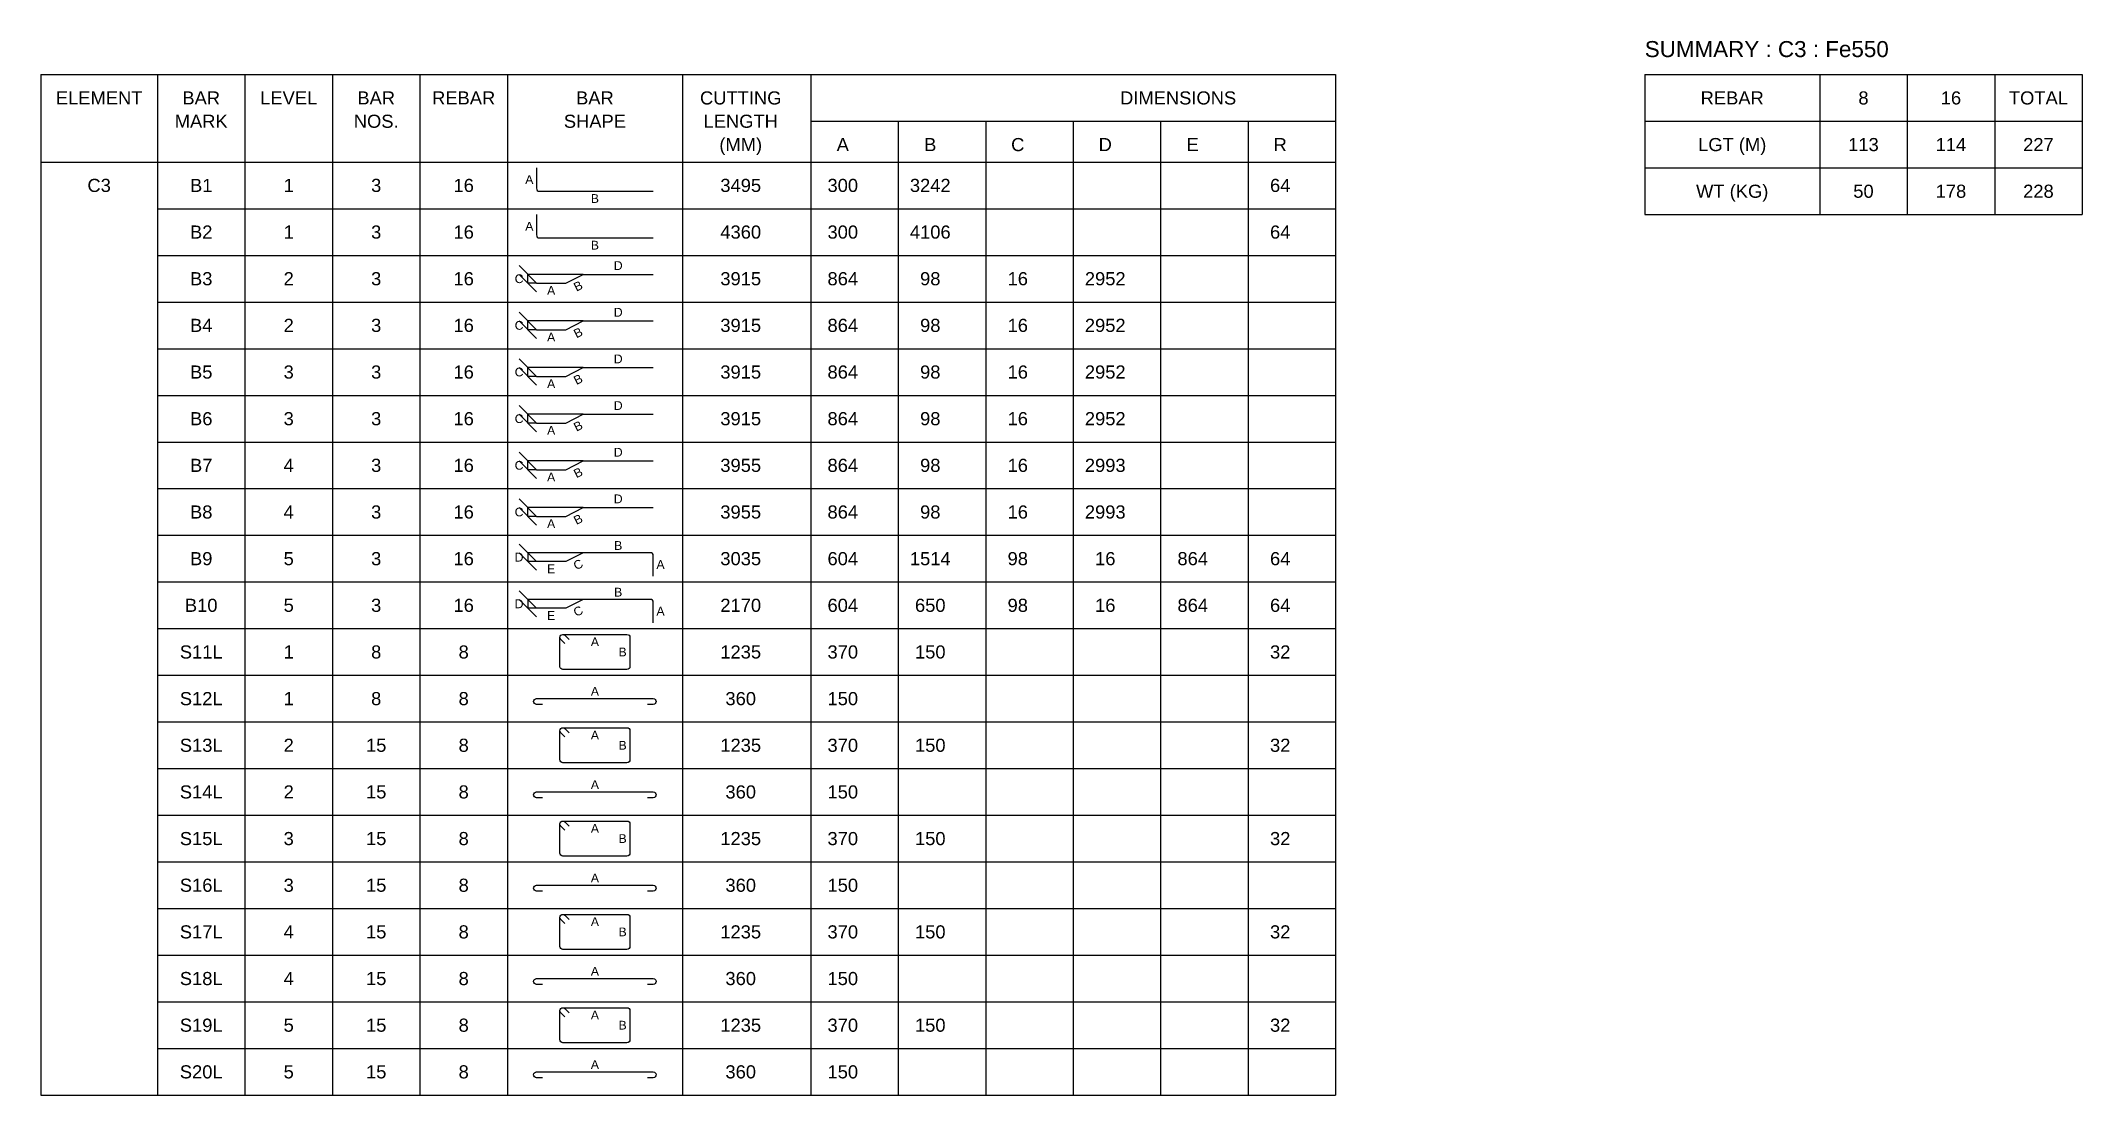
# Model space of a CAD drawing. Header units: inches. Extents: x -14050 to 64750, y -1525 to 593364.
# Drawn here: x 28250 to 63250, y 125474 to 143553 of the extents above; entities that cross this region are included whole.
import ezdxf
from ezdxf.enums import TextEntityAlignment as Align

# ---------------------------------------------------------------- set-up
doc = ezdxf.new("R2010")
doc.units = ezdxf.units.IN
doc.header["$MEASUREMENT"] = 0
for name, color, linetype in [('Dim', 31, 'Continuous'), ('Reinforcement', 130, 'Continuous'), ('Schedule Border', 60, 'Continuous'), ('Schedule Header', 4, 'Continuous'), ('Text', 31, 'Continuous')]:
    doc.layers.add(name, color=color, linetype=linetype)
doc.styles.add('SC-BBS1', font='SansSerif')
doc.styles.get("Standard").update_dxf_attribs({"font": 'txt.shx'})
doc.dimstyles.new('SCBBSDim', dxfattribs={"dimtxt": 225, "dimasz": 0.18, "dimexe": 0, "dimexo": 0, "dimgap": 0, "dimtad": 1, "dimtoh": 1, "dimdec": 0, "dimzin": 0, "dimdsep": 46, "dimtxsty": 'Standard', "dimtsz": 150, "dimcen": 0.09, "dimclrd": 8, "dimclre": 8, "dimclrt": 3, "dimadec": 0, "dimazin": 0, "dimtfac": 1, "dimtdec": 0, "dimtix": 1, "dimtofl": 0, "dimtmove": 0, "dimatfit": 3, "dimfxl": 1, "dimtolj": 1, "dimtzin": 0, "dimarcsym": 0})

msp = doc.modelspace()

# ---------------------------------------------------------------- texts
at = {"layer": 'Dim', "style": 'SC-BBS1'}
for s, p in [('A', (36625, 141174)), ('B', (37750, 140849)), ('A', (36625, 140374)), ('B', (37750, 140049)), ('D', (38150, 139699)), ('C', (36450, 139474)), ('A', (37000, 139274)), ('D', (38150, 138899)), ('C', (36450, 138674)), ('A', (37000, 138474)), ('C', (36450, 137874)), ('D', (38150, 138099)), ('A', (37000, 137674)), ('D', (38150, 137299)), ('C', (36450, 137074)), ('A', (37000, 136874)), ('D', (38150, 136499)), ('C', (36450, 136274)), ('A', (37000, 136074)), ('C', (36450, 135474)), ('D', (38150, 135699)), ('A', (37000, 135274)), ('D', (36450, 134699)), ('B', (38150, 134899)), ('E', (37000, 134499)), ('A', (38875, 134574)), ('B', (38150, 134099)), ('D', (36450, 133899)), ('E', (37000, 133699)), ('A', (38875, 133774)), ('A', (37750, 133249)), ('B', (38225, 133074)), ('A', (37750, 132399)), ('A', (37750, 131649)), ('B', (38225, 131474)), ('A', (37750, 130799)), ('A', (37750, 130049)), ('B', (38225, 129874)), ('A', (37750, 129199)), ('A', (37750, 128449)), ('B', (38225, 128274)), ('A', (37750, 127599)), ('A', (37750, 126849)), ('B', (38225, 126674)), ('A', (37750, 125999))]:
    msp.add_text(s, height=150, dxfattribs=at).set_placement(p, align=Align.MIDDLE_CENTER)
for s, p in [('B', (37462.5, 139349)), ('B', (37462.5, 138549)), ('B', (37462.5, 137749)), ('B', (37462.5, 136949)), ('B', (37462.5, 136149)), ('B', (37462.5, 135349)), ('C', (37462.5, 134574)), ('C', (37462.5, 133774))]:
    msp.add_text(s, height=150, rotation=26.56505, dxfattribs=at).set_placement(p, align=Align.MIDDLE_CENTER)
at = {"layer": 'Schedule Header', "style": 'SC-BBS1'}
msp.add_text('SUMMARY : C3 : Fe550', height=275, dxfattribs=at).set_placement((55750, 143274))
for s, p in [('ELEMENT', (29250, 142574)), ('BAR', (31000, 142574)), ('LEVEL', (32500, 142574)), ('BAR', (34000, 142574)), ('REBAR', (35500, 142574)), ('BAR', (37750, 142574)), ('CUTTING', (40250, 142574)), ('DIMENSIONS', (47750, 142574)), ('REBAR', (57250, 142574)), ('8', (59500, 142574)), ('16', (61000, 142574)), ('TOTAL', (62500, 142574)), ('MARK', (31000, 142174)), ('NOS.', (34000, 142174)), ('SHAPE', (37750, 142174)), ('LENGTH', (40250, 142174)), ('(MM)', (40250, 141774)), ('A', (42000, 141774)), ('B', (43500, 141774)), ('C', (45000, 141774)), ('D', (46500, 141774)), ('E', (48000, 141774)), ('R', (49500, 141774)), ('LGT (M)', (57250, 141774)), ('WT (KG)', (57250, 140974))]:
    msp.add_text(s, height=225, dxfattribs=at).set_placement(p, align=Align.MIDDLE_CENTER)
at = {"layer": 'Text', "style": 'SC-BBS1'}
for s, p in [('113', (59500, 141774)), ('114', (61000, 141774)), ('227', (62500, 141774)), ('C3', (29250, 141074)), ('B1', (31000, 141074)), ('1', (32500, 141074)), ('3', (34000, 141074)), ('16', (35500, 141074)), ('3495', (40250, 141074)), ('300', (42000, 141074)), ('3242', (43500, 141074)), ('64', (49500, 141074)), ('50', (59500, 140974)), ('178', (61000, 140974)), ('228', (62500, 140974)), ('B2', (31000, 140274)), ('1', (32500, 140274)), ('3', (34000, 140274)), ('16', (35500, 140274)), ('4360', (40250, 140274)), ('300', (42000, 140274)), ('4106', (43500, 140274)), ('64', (49500, 140274)), ('B3', (31000, 139474)), ('2', (32500, 139474)), ('3', (34000, 139474)), ('16', (35500, 139474)), ('3915', (40250, 139474)), ('864', (42000, 139474)), ('98', (43500, 139474)), ('16', (45000, 139474)), ('2952', (46500, 139474)), ('B4', (31000, 138674)), ('2', (32500, 138674)), ('3', (34000, 138674)), ('16', (35500, 138674)), ('3915', (40250, 138674)), ('864', (42000, 138674)), ('98', (43500, 138674)), ('16', (45000, 138674)), ('2952', (46500, 138674)), ('B5', (31000, 137874)), ('3', (32500, 137874)), ('3', (34000, 137874)), ('16', (35500, 137874)), ('3915', (40250, 137874)), ('864', (42000, 137874)), ('98', (43500, 137874)), ('16', (45000, 137874)), ('2952', (46500, 137874)), ('B6', (31000, 137074)), ('3', (32500, 137074)), ('3', (34000, 137074)), ('16', (35500, 137074)), ('3915', (40250, 137074)), ('864', (42000, 137074)), ('98', (43500, 137074)), ('16', (45000, 137074)), ('2952', (46500, 137074)), ('B7', (31000, 136274)), ('4', (32500, 136274)), ('3', (34000, 136274)), ('16', (35500, 136274)), ('3955', (40250, 136274)), ('864', (42000, 136274)), ('98', (43500, 136274)), ('16', (45000, 136274)), ('2993', (46500, 136274)), ('B8', (31000, 135474)), ('4', (32500, 135474)), ('3', (34000, 135474)), ('16', (35500, 135474)), ('3955', (40250, 135474)), ('864', (42000, 135474)), ('98', (43500, 135474)), ('16', (45000, 135474)), ('2993', (46500, 135474)), ('B9', (31000, 134674)), ('5', (32500, 134674)), ('3', (34000, 134674)), ('16', (35500, 134674)), ('3035', (40250, 134674)), ('604', (42000, 134674)), ('1514', (43500, 134674)), ('98', (45000, 134674)), ('16', (46500, 134674)), ('864', (48000, 134674)), ('64', (49500, 134674)), ('B10', (31000, 133874)), ('5', (32500, 133874)), ('3', (34000, 133874)), ('16', (35500, 133874)), ('2170', (40250, 133874)), ('604', (42000, 133874)), ('650', (43500, 133874)), ('98', (45000, 133874)), ('16', (46500, 133874)), ('864', (48000, 133874)), ('64', (49500, 133874)), ('S11L', (31000, 133074)), ('1', (32500, 133074)), ('8', (34000, 133074)), ('8', (35500, 133074)), ('1235', (40250, 133074)), ('370', (42000, 133074)), ('150', (43500, 133074)), ('32', (49500, 133074)), ('S12L', (31000, 132274)), ('1', (32500, 132274)), ('8', (34000, 132274)), ('8', (35500, 132274)), ('360', (40250, 132274)), ('150', (42000, 132274)), ('S13L', (31000, 131474)), ('2', (32500, 131474)), ('15', (34000, 131474)), ('8', (35500, 131474)), ('1235', (40250, 131474)), ('370', (42000, 131474)), ('150', (43500, 131474)), ('32', (49500, 131474)), ('S14L', (31000, 130674)), ('2', (32500, 130674)), ('15', (34000, 130674)), ('8', (35500, 130674)), ('360', (40250, 130674)), ('150', (42000, 130674)), ('S15L', (31000, 129874)), ('3', (32500, 129874)), ('15', (34000, 129874)), ('8', (35500, 129874)), ('1235', (40250, 129874)), ('370', (42000, 129874)), ('150', (43500, 129874)), ('32', (49500, 129874)), ('S16L', (31000, 129074)), ('3', (32500, 129074)), ('15', (34000, 129074)), ('8', (35500, 129074)), ('360', (40250, 129074)), ('150', (42000, 129074)), ('S17L', (31000, 128274)), ('4', (32500, 128274)), ('15', (34000, 128274)), ('8', (35500, 128274)), ('1235', (40250, 128274)), ('370', (42000, 128274)), ('150', (43500, 128274)), ('32', (49500, 128274)), ('S18L', (31000, 127474)), ('4', (32500, 127474)), ('15', (34000, 127474)), ('8', (35500, 127474)), ('360', (40250, 127474)), ('150', (42000, 127474)), ('S19L', (31000, 126674)), ('5', (32500, 126674)), ('15', (34000, 126674)), ('8', (35500, 126674)), ('1235', (40250, 126674)), ('370', (42000, 126674)), ('150', (43500, 126674)), ('32', (49500, 126674)), ('S20L', (31000, 125874)), ('5', (32500, 125874)), ('15', (34000, 125874)), ('8', (35500, 125874)), ('360', (40250, 125874)), ('150', (42000, 125874))]:
    msp.add_text(s, height=225, dxfattribs=at).set_placement(p, align=Align.MIDDLE_CENTER)

# ---------------------------------------------------------------- blocks, each defined once
blk = doc.blocks.new('*D34')
at = {"color": 8, "linetype": 'ByBlock', "lineweight": -2}
for p, q in [((36750, 139399), (36450, 139699)), ((36450, 139549), (36750, 139249)), ((37550, 139549), (36600, 139549)), ((36600, 139399), (36600, 139549)), ((36750, 139399), (36600, 139399))]:
    blk.add_line(p, q, dxfattribs=at)
at = {"layer": 'DEFPOINTS', "color": 31}
for p in [(36600, 139399), (36750, 139399), (37550, 139549)]:
    blk.add_point(p, dxfattribs=at)
blk = doc.blocks.new('*D35')
at = {"color": 8, "linetype": 'ByBlock', "lineweight": -2}
for p, q in [((36750, 138599), (36450, 138899)), ((36450, 138749), (36750, 138449)), ((37550, 138749), (36600, 138749)), ((36600, 138599), (36600, 138749)), ((36750, 138599), (36600, 138599))]:
    blk.add_line(p, q, dxfattribs=at)
at = {"layer": 'DEFPOINTS', "color": 31}
for p in [(37550, 138749), (36600, 138599), (36750, 138599)]:
    blk.add_point(p, dxfattribs=at)
blk = doc.blocks.new('*D36')
at = {"color": 8, "linetype": 'ByBlock', "lineweight": -2}
for p, q in [((36750, 137799), (36450, 138099)), ((36450, 137949), (36750, 137649)), ((37550, 137949), (36600, 137949)), ((36600, 137799), (36600, 137949)), ((36750, 137799), (36600, 137799))]:
    blk.add_line(p, q, dxfattribs=at)
at = {"layer": 'DEFPOINTS', "color": 31}
for p in [(37550, 137949), (36600, 137799), (36750, 137799)]:
    blk.add_point(p, dxfattribs=at)
blk = doc.blocks.new('*D37')
at = {"color": 8, "linetype": 'ByBlock', "lineweight": -2}
for p, q in [((36750, 136999), (36450, 137299)), ((36450, 137149), (36750, 136849)), ((37550, 137149), (36600, 137149)), ((36600, 136999), (36600, 137149)), ((36750, 136999), (36600, 136999))]:
    blk.add_line(p, q, dxfattribs=at)
at = {"layer": 'DEFPOINTS', "color": 31}
for p in [(36600, 136999), (36750, 136999), (37550, 137149)]:
    blk.add_point(p, dxfattribs=at)
blk = doc.blocks.new('*D38')
at = {"color": 8, "linetype": 'ByBlock', "lineweight": -2}
for p, q in [((36750, 136199), (36450, 136499)), ((36450, 136349), (36750, 136049)), ((37550, 136349), (36600, 136349)), ((36600, 136199), (36600, 136349)), ((36750, 136199), (36600, 136199))]:
    blk.add_line(p, q, dxfattribs=at)
at = {"layer": 'DEFPOINTS', "color": 31}
for p in [(36600, 136199), (36750, 136199), (37550, 136349)]:
    blk.add_point(p, dxfattribs=at)
blk = doc.blocks.new('*D39')
at = {"color": 8, "linetype": 'ByBlock', "lineweight": -2}
for p, q in [((36750, 135399), (36450, 135699)), ((36450, 135549), (36750, 135249)), ((37550, 135549), (36600, 135549)), ((36600, 135399), (36600, 135549)), ((36750, 135399), (36600, 135399))]:
    blk.add_line(p, q, dxfattribs=at)
at = {"layer": 'DEFPOINTS', "color": 31}
for p in [(37550, 135549), (36600, 135399), (36750, 135399)]:
    blk.add_point(p, dxfattribs=at)
blk = doc.blocks.new('*D40')
at = {"color": 8, "linetype": 'ByBlock', "lineweight": -2}
for p, q in [((36750, 134624), (36450, 134924)), ((36450, 134774), (36750, 134474)), ((37550, 134774), (36600, 134774)), ((36600, 134774), (36600, 134624)), ((37250, 134624), (36600, 134624))]:
    blk.add_line(p, q, dxfattribs=at)
at = {"layer": 'DEFPOINTS', "color": 31}
for p in [(36600, 134774), (37550, 134774), (37250, 134624)]:
    blk.add_point(p, dxfattribs=at)
blk = doc.blocks.new('*D41')
at = {"color": 8, "linetype": 'ByBlock', "lineweight": -2}
for p, q in [((36750, 133824), (36450, 134124)), ((36450, 133974), (36750, 133674)), ((37550, 133974), (36600, 133974)), ((36600, 133974), (36600, 133824)), ((37250, 133824), (36600, 133824))]:
    blk.add_line(p, q, dxfattribs=at)
at = {"layer": 'DEFPOINTS', "color": 31}
for p in [(36600, 133974), (37250, 133824), (37550, 133974)]:
    blk.add_point(p, dxfattribs=at)

# ---------------------------------------------------------------- dimensions: what is measured, and where the dimension line sits
at = {"layer": 'Dim'}
for base, p1, p2, picture, middle in [((36600, 139549), (36750, 139399), (37550, 139549), '*D34', (36600, 139474)), ((36600, 138749), (36750, 138599), (37550, 138749), '*D35', (36600, 138674)), ((36600, 137949), (36750, 137799), (37550, 137949), '*D36', (36600, 137874)), ((36600, 137149), (36750, 136999), (37550, 137149), '*D37', (36600, 137074)), ((36600, 136349), (36750, 136199), (37550, 136349), '*D38', (36600, 136274)), ((36600, 135549), (36750, 135399), (37550, 135549), '*D39', (36600, 135474)), ((36600, 134624), (37550, 134774), (37250, 134624), '*D40', (36600, 134699)), ((36600, 133824), (37550, 133974), (37250, 133824), '*D41', (36600, 133899))]:
    dim = msp.add_linear_dim(base=base, p1=p1, p2=p2, angle=90, text=' ', dimstyle='SCBBSDim', dxfattribs=at)
    dim.commit()
    dim.dimension.update_dxf_attribs({"geometry": picture, "text_midpoint": middle})

# ---------------------------------------------------------------- linework, layer by layer
at = {"layer": 'Reinforcement'}
for points in [[(36750, 141374), (36750, 141024, 0.5), (36800, 140974), (38750, 140974)], [(36750, 140574), (36750, 140224, 0.5), (36800, 140174), (38750, 140174)], [(38750, 134374), (38750, 134724, 0.5), (38700, 134774), (37550, 134774), (37250, 134624), (36750, 134624)], [(38750, 133574), (38750, 133924, 0.5), (38700, 133974), (37550, 133974), (37250, 133824), (36750, 133824)], [(37235.4, 133217.9), (37164.6, 133288.6, -0.1989124), (37150, 133324, -0.4142046), (37200, 133374, -0.1989044), (37235.4, 133359.4), (37306.1, 133288.6)], [(36850, 132174), (36750, 132174, -1), (36750, 132274), (38750, 132274, -1), (38750, 132174), (38650, 132174)], [(37235.4, 131617.9), (37164.6, 131688.6, -0.1989124), (37150, 131724, -0.4142046), (37200, 131774, -0.1989044), (37235.4, 131759.4), (37306.1, 131688.6)], [(36850, 130574), (36750, 130574, -1), (36750, 130674), (38750, 130674, -1), (38750, 130574), (38650, 130574)], [(37235.4, 130017.9), (37164.6, 130088.6, -0.1989124), (37150, 130124, -0.4142046), (37200, 130174, -0.1989044), (37235.4, 130159.4), (37306.1, 130088.6)], [(36850, 128974), (36750, 128974, -1), (36750, 129074), (38750, 129074, -1), (38750, 128974), (38650, 128974)], [(37235.4, 128417.9), (37164.6, 128488.6, -0.1989124), (37150, 128524, -0.4142046), (37200, 128574, -0.1989044), (37235.4, 128559.4), (37306.1, 128488.6)], [(36850, 127374), (36750, 127374, -1), (36750, 127474), (38750, 127474, -1), (38750, 127374), (38650, 127374)], [(37235.4, 126817.9), (37164.6, 126888.6, -0.1989124), (37150, 126924, -0.4142046), (37200, 126974, -0.1989044), (37235.4, 126959.4), (37306.1, 126888.6)], [(36850, 125774), (36750, 125774, -1), (36750, 125874), (38750, 125874, -1), (38750, 125774), (38650, 125774)]]:
    msp.add_lwpolyline(points, format="xyb", dxfattribs=at)
for points in [[(36750, 139399), (37250, 139399), (37550, 139549), (38750, 139549)], [(36750, 138599), (37250, 138599), (37550, 138749), (38750, 138749)], [(36750, 137799), (37250, 137799), (37550, 137949), (38750, 137949)], [(36750, 136999), (37250, 136999), (37550, 137149), (38750, 137149)], [(36750, 136199), (37250, 136199), (37550, 136349), (38750, 136349)], [(36750, 135399), (37250, 135399), (37550, 135549), (38750, 135549)]]:
    msp.add_lwpolyline(points, dxfattribs=at)
for points in [[(37150, 133324, -0.4142046), (37200, 133374), (38300, 133374, -0.4142046), (38350, 133324), (38350, 132824, -0.4142046), (38300, 132774), (37200, 132774, -0.4142046), (37150, 132824)], [(37150, 131724, -0.4142046), (37200, 131774), (38300, 131774, -0.4142046), (38350, 131724), (38350, 131224, -0.4142046), (38300, 131174), (37200, 131174, -0.4142046), (37150, 131224)], [(37150, 130124, -0.4142046), (37200, 130174), (38300, 130174, -0.4142046), (38350, 130124), (38350, 129624, -0.4142046), (38300, 129574), (37200, 129574, -0.4142046), (37150, 129624)], [(37150, 128524, -0.4142046), (37200, 128574), (38300, 128574, -0.4142046), (38350, 128524), (38350, 128024, -0.4142046), (38300, 127974), (37200, 127974, -0.4142046), (37150, 128024)], [(37150, 126924, -0.4142046), (37200, 126974), (38300, 126974, -0.4142046), (38350, 126924), (38350, 126424, -0.4142046), (38300, 126374), (37200, 126374, -0.4142046), (37150, 126424)]]:
    msp.add_lwpolyline(points, format="xyb", close=True, dxfattribs=at)
at = {"layer": 'Schedule Border'}
for p, q in [((28250, 142974), (50450, 142974)), ((28250, 142974), (28250, 125474)), ((30250, 142974), (30250, 125474)), ((31750, 142974), (31750, 125474)), ((33250, 142974), (33250, 125474)), ((34750, 142974), (34750, 125474)), ((36250, 142974), (36250, 125474)), ((39250, 142974), (39250, 125474)), ((41450, 142974), (41450, 125474)), ((50450, 142974), (50450, 125474)), ((55750, 142974), (63250, 142974)), ((55750, 142974), (55750, 140574)), ((58750, 142974), (58750, 140574)), ((60250, 142974), (60250, 140574)), ((61750, 142974), (61750, 140574)), ((63250, 142974), (63250, 140574)), ((41450, 142174), (50450, 142174)), ((42950, 142174), (42950, 125474)), ((44450, 142174), (44450, 125474)), ((45950, 142174), (45950, 125474)), ((47450, 142174), (47450, 125474)), ((48950, 142174), (48950, 125474)), ((55750, 142174), (63250, 142174)), ((28250, 141474), (50450, 141474)), ((55750, 141374), (63250, 141374)), ((30250, 140674), (50450, 140674)), ((55750, 140574), (63250, 140574)), ((30250, 139874), (50450, 139874)), ((30250, 139074), (50450, 139074)), ((30250, 138274), (50450, 138274)), ((30250, 137474), (50450, 137474)), ((30250, 136674), (50450, 136674)), ((30250, 135874), (50450, 135874)), ((30250, 135074), (50450, 135074)), ((30250, 134274), (50450, 134274)), ((30250, 133474), (50450, 133474)), ((30250, 132674), (50450, 132674)), ((30250, 131874), (50450, 131874)), ((30250, 131074), (50450, 131074)), ((30250, 130274), (50450, 130274)), ((30250, 129474), (50450, 129474)), ((30250, 128674), (50450, 128674)), ((30250, 127874), (50450, 127874)), ((30250, 127074), (50450, 127074)), ((30250, 126274), (50450, 126274)), ((28250, 125474), (50450, 125474)), ((30250, 125474), (50450, 125474))]:
    msp.add_line(p, q, dxfattribs=at)

msp.set_redraw_order([(e.dxf.handle, doc.entitydb.next_handle()) for e in msp.query("TEXT MTEXT ATTDEF DIMENSION ARC_DIMENSION")])  # texts and dimensions are drawn at this point

doc.saveas('drawing.dxf')
